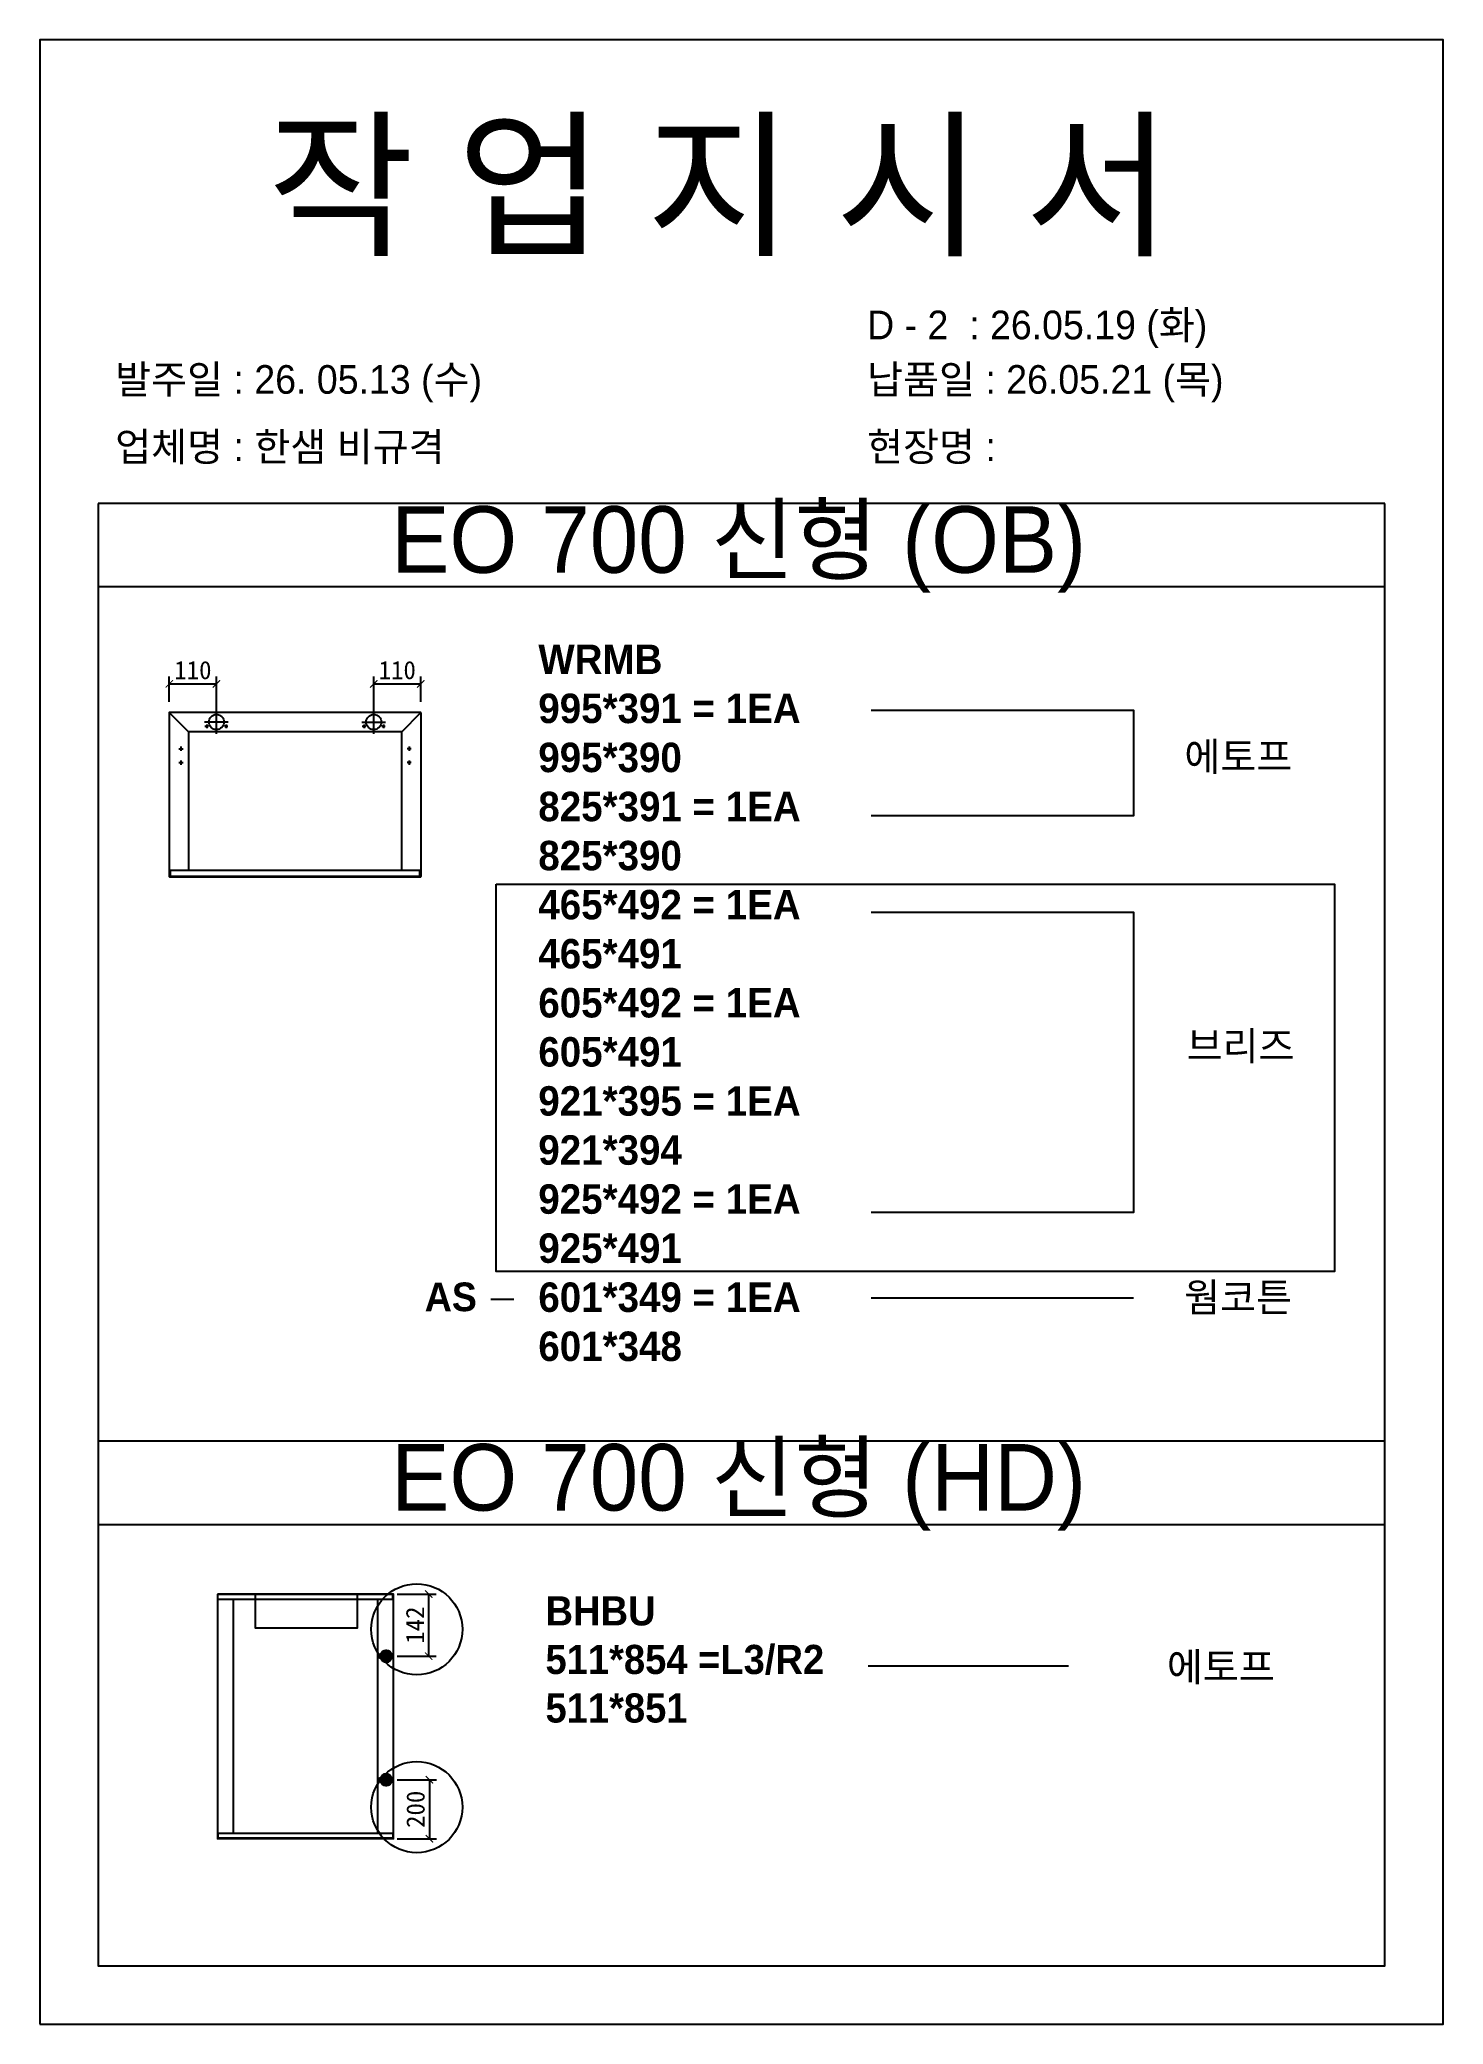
# Model space of a CAD drawing. Header units: millimetres. Extents: x -44117 to 256353, y -2095463 to 65325.
# Drawn here: x 117485 to 119408, y -939119 to -936400 of the extents above; entities that cross this region are included whole.
import ezdxf

# ---------------------------------------------------------------- set-up
doc = ezdxf.new("R2010")
doc.units = ezdxf.units.MM
doc.header["$LTSCALE"] = 10
doc.layers.add('Layer1', color=7, linetype='Continuous', lineweight=70)
doc.styles.add('MtX_Gulim', font='')
doc.styles.get('MtX_Gulim').set_extended_font_data('Gulim', bold=True)
doc.dimstyles.new('ISO-25', dxfattribs={"dimtxt": 2.5, "dimasz": 2.5, "dimexe": 1, "dimexo": 1, "dimtad": 1, "dimtxsty": 'Standard', "dimblk": 'ARCHTICK', "dimcen": 2.5, "dimadec": 0, "dimazin": 0, "dimtfac": 1, "dimtmove": 0, "dimatfit": 3, "dimfxl": 0, "dimarcsym": 0})

msp = doc.modelspace()

# ---------------------------------------------------------------- texts
at = {"linetype": 'Continuous', "style": 'MtX_Gulim'}
for s, p in [('에토프', (119053.2833, -937401.69991)), ('브리즈', (119056.3566, -937798.15533)), ('AS', (118012.51484, -938142.1203)), ('웜코튼', (119053.03743, -938142.87379)), ('에토프', (119029.368, -938649.20089))]:
    msp.add_text(s, height=39.271262, dxfattribs=at).set_placement(p)
at = {"attachment_point": 1}
for s, width, gutter_width, heights, insert, char_height in [('{\\fGulim|b0|i0|c129|p50;작 업 지 시 서}', 3786.0728481, 14.30944, [-178.40505], (117797.19257, -936518.7725), 160.2657825), ('\\pt11;{\\fGulim|b0|i0|c129|p50;발주일 : 26. 05.13 (수)}', 3786.0728481, 14.30944, [39.49878], (117588.34969, -936845.51622), 39.2651167), ('{\\fGulim|b0|i0|c129|p50;납품일 : 26.05.21 (목)}', 3786.0728481, 14.30944, [40.16974], (118618.60451, -936845.51622), 39.2651167), ('{\\fGulim|b0|i0|c129|p50;업체명 : 한샘 비규격}', 3786.0728481, 14.30944, [41.34032], (117588.34969, -936937.84783), 39.2651167), ('{\\fGulim|b0|i0|c129|p50;현장명 :}', 3786.0728481, 14.30944, [45.21037], (118618.60451, -936937.84783), 39.2651167), ('{\\fGulim|b0|i0|c129|p50;EO 700 신형 (OB)}', 2155.3243433, 8.14604, [-114.80382], (117966.63935, -937038.90219), 91.2356303), ('{\\f굴림|b1|i0|c129|p50;WRMB\\P995*391 = 1EA\\P\\C1;995*390\\P\\C256;825*391 = 1EA\\P\\C1;825*390\\P\\C256;465*492 = 1EA\\P\\C1;465*491\\P\\C256;605*492 = 1EA\\P\\C1;605*491\\P\\C256;921*395 = 1EA\\P\\C1;921*394\\P\\C256;925*492 = 1EA\\P\\C1;925*491\\P\\C256;601*349 = 1EA\\P\\C1;601*348}', 12198.822037, 156.88766, [-984.22993], (118168.11202, -937228.51915), 40.342541), ('{\\fGulim|b0|i0|c129|p50;EO 700 신형 (HD)}', 2155.3243433, 8.14604, [-114.80382], (117966.63935, -938324.15533), 91.2356303), ('{\\f굴림|b1|i0|c129|p50;BHBU\\P511*854 =L3/R2\\P\\C1;511*851}', 12072.7918459, 155.2668, [-177.87027], (118177.91589, -938532.88776), 39.9257485)]:
    msp.add_mtext_dynamic_manual_height_columns(s, width=width, gutter_width=gutter_width, heights=heights, dxfattribs=dict(at, insert=insert, char_height=char_height))
at = {"color": 1, "insert": (118618.60451, -936770.84093), "char_height": 39.2651167, "attachment_point": 1}
msp.add_mtext_dynamic_manual_height_columns('{\\fGulim|b0|i0|c129|p50;D - 2  : 26.05.19 (화)}', width=3786.0728481, gutter_width=14.30944, heights=[37.52862], dxfattribs=at)

# ---------------------------------------------------------------- blocks, each defined once
blk = doc.blocks.new('_ArchTick')
at = {"color": 0, "linetype": 'ByBlock', "const_width": 0.15}
blk.add_lwpolyline([(-0.5, -0.5), (0.5, 0.5)], dxfattribs=at)
blk = doc.blocks.new('*D6362')
at = {"color": 0, "lineweight": -2}
for p, q in [((117662.5, -937307), (117662.5, -937272.4)), ((117662.5, -937282.4), (117727, -937282.4)), ((117727, -937319.7), (117727, -937272.4))]:
    blk.add_line(p, q, dxfattribs=at)
at = {"layer": 'Defpoints', "color": 0}
for p in [(117727, -937282.4), (117662.5, -937322), (117727, -937334.7)]:
    blk.add_point(p, dxfattribs=at)
at = {"color": 0, "lineweight": -2, "xscale": 10, "yscale": 10, "zscale": 10, "rotation": 180}
blk.add_blockref('_ArchTick', (117662.5, -937282.4), dxfattribs=at)
at = {"color": 0, "lineweight": -2, "xscale": 10, "yscale": 10, "zscale": 10}
blk.add_blockref('_ArchTick', (117727, -937282.4), dxfattribs=at)
at = {"color": 0, "insert": (117694.8, -937263.7), "char_height": 25, "attachment_point": 5}
blk.add_mtext('110', dxfattribs=at)
blk = doc.blocks.new('*D6363')
at = {"color": 0, "lineweight": -2}
for p, q in [((117942.6, -937319.7), (117942.6, -937272.4)), ((117942.6, -937282.4), (118007.1, -937282.4)), ((118007.1, -937307), (118007.1, -937272.4))]:
    blk.add_line(p, q, dxfattribs=at)
at = {"layer": 'Defpoints', "color": 0}
for p in [(118007.1, -937282.4), (117942.6, -937334.7), (118007.1, -937322)]:
    blk.add_point(p, dxfattribs=at)
at = {"color": 0, "lineweight": -2, "xscale": 10, "yscale": 10, "zscale": 10, "rotation": 180}
blk.add_blockref('_ArchTick', (117942.6, -937282.4), dxfattribs=at)
at = {"color": 0, "lineweight": -2, "xscale": 10, "yscale": 10, "zscale": 10}
blk.add_blockref('_ArchTick', (118007.1, -937282.4), dxfattribs=at)
at = {"color": 0, "insert": (117974.8, -937263.7), "char_height": 25, "attachment_point": 5}
blk.add_mtext('110', dxfattribs=at)
blk = doc.blocks.new('*D6364')
at = {"color": 0, "lineweight": -2}
for p, q in [((117974.5, -938529.9), (118027.9, -938529.9)), ((118017.9, -938615), (118017.9, -938529.9)), ((117974.5, -938615), (118027.9, -938615))]:
    blk.add_line(p, q, dxfattribs=at)
at = {"layer": 'Defpoints', "color": 0}
for p in [(117959.5, -938529.9), (118017.9, -938529.9), (117959.5, -938615)]:
    blk.add_point(p, dxfattribs=at)
at = {"color": 0, "lineweight": -2, "xscale": 10, "yscale": 10, "zscale": 10}
for p, rotation in [((118017.9, -938529.9), 90), ((118017.9, -938615), 270)]:
    blk.add_blockref('_ArchTick', p, dxfattribs=dict(at, rotation=rotation))
at = {"color": 0, "insert": (117999.1, -938572.4), "char_height": 25, "attachment_point": 5, "rotation": 90}
blk.add_mtext('142', dxfattribs=at)
blk = doc.blocks.new('*D6365')
at = {"color": 0, "lineweight": -2}
for p, q in [((117974.5, -938784.3), (118028.8, -938784.3)), ((118018.8, -938784.3), (118018.8, -938865.2)), ((117974.5, -938865.2), (118028.8, -938865.2))]:
    blk.add_line(p, q, dxfattribs=at)
at = {"layer": 'Defpoints', "color": 0}
for p in [(117959.5, -938784.3), (117959.5, -938865.2), (118018.8, -938865.2)]:
    blk.add_point(p, dxfattribs=at)
at = {"color": 0, "lineweight": -2, "xscale": 10, "yscale": 10, "zscale": 10}
for p, rotation in [((118018.8, -938784.3), 90), ((118018.8, -938865.2), 270)]:
    blk.add_blockref('_ArchTick', p, dxfattribs=dict(at, rotation=rotation))
at = {"color": 0, "insert": (118000, -938824.8), "char_height": 25, "attachment_point": 5, "rotation": 90}
blk.add_mtext('200', dxfattribs=at)

# ---------------------------------------------------------------- dimensions: what is measured, and where the dimension line sits
for base, p1, p2, picture, middle in [((117727.03869, -937282.40066), (117662.51864, -937321.98106), (117727.03869, -937334.70749), '*D6362', (117694.77866, -937263.65066)), ((118007.10851, -937282.40066), (117942.58847, -937334.70749), (118007.10851, -937321.98106), '*D6363', (117974.84849, -937263.65066))]:
    dim = msp.add_linear_dim(base=base, p1=p1, p2=p2, text='110', dimstyle='ISO-25', override={"dimscale": 10, "dimasz": 1, "dimexo": 1.5, "dimtxsty": 'Standard'})
    dim.commit()
    dim.dimension.update_dxf_attribs({"geometry": picture, "text_midpoint": middle})
for base, p1, p2, text, picture, middle in [((118017.8537, -938529.86586), (117959.46434, -938615.02155), (117959.46434, -938529.86586), '142', '*D6364', (117999.1037, -938572.44371)), ((118018.78759, -938865.21253), (117959.46434, -938784.33541), (117959.46434, -938865.21253), '200', '*D6365', (118000.03759, -938824.77397))]:
    dim = msp.add_linear_dim(base=base, p1=p1, p2=p2, angle=90, text=text, dimstyle='ISO-25', override={"dimscale": 10, "dimasz": 1, "dimexo": 1.5, "dimtxsty": 'Standard'})
    dim.commit()
    dim.dimension.update_dxf_attribs({"geometry": picture, "text_midpoint": middle})

# ---------------------------------------------------------------- linework, layer by layer
for p, q in [((119327.95219, -937035.06553), (117565.02858, -937035.06553)), ((119327.95219, -937149.54109), (117565.02858, -937149.54109)), ((117662.22268, -937321.98106), (117662.22268, -937546.32138)), ((117688.56343, -937348.32181), (117662.30936, -937321.77178)), ((118007.10851, -937321.68509), (117662.51864, -937321.68509)), ((117743.18211, -937334.70749), (117710.89527, -937334.70749)), ((117716.08804, -937340.62676), (117711.35262, -937340.62676)), ((117713.72033, -937338.25905), (117713.72033, -937342.99447)), ((117727.03868, -937350.8509), (117727.03868, -937318.56407)), ((117742.72475, -937340.62676), (117737.98934, -937340.62676)), ((117740.35704, -937338.25905), (117740.35704, -937342.99447)), ((117926.44505, -937334.70749), (117958.73189, -937334.70749)), ((117931.63783, -937340.62676), (117926.90241, -937340.62676)), ((117929.27012, -937338.25905), (117929.27012, -937342.99447)), ((117942.58847, -937350.8509), (117942.58847, -937318.56407)), ((117958.27454, -937340.62676), (117953.53912, -937340.62676)), ((117955.90683, -937338.25905), (117955.90683, -937342.99447)), ((117981.06372, -937348.32181), (118007.31779, -937321.77178)), ((118007.40447, -937546.32138), (118007.40447, -937321.98106)), ((117675.54104, -937371.40696), (117681.46031, -937371.40696)), ((117678.50067, -937368.44733), (117678.50067, -937374.3666)), ((117688.56343, -937348.32181), (117688.56343, -937538.33037)), ((117981.06372, -937348.32181), (117688.56343, -937348.32181)), ((117981.06372, -937537.73844), (117981.06372, -937348.32181)), ((117994.08612, -937371.40696), (117988.16685, -937371.40696)), ((117991.12649, -937368.44733), (117991.12649, -937374.3666)), ((117675.54104, -937390.34862), (117681.46031, -937390.34862)), ((117678.50067, -937387.38899), (117678.50067, -937393.30826)), ((117994.08612, -937390.34862), (117988.16685, -937390.34862)), ((117991.12649, -937387.38899), (117991.12649, -937393.30826)), ((117662.22268, -937537.73844), (118007.40447, -937537.73844)), ((117662.22268, -937545.78865), (118007.10851, -937545.78865)), ((117662.51864, -937546.61735), (118007.10851, -937546.61735)), ((117663.70249, -937537.73844), (117663.70249, -937546.61735)), ((118005.92466, -937546.61735), (118005.92466, -937537.73844)), ((118103.24315, -938125.47648), (118134.75646, -938125.47648)), ((119327.95219, -938320.31867), (117565.02858, -938320.31867)), ((119327.95219, -938434.79423), (117565.02858, -938434.79423)), ((117728.44608, -938530.10677), (117728.44608, -938864.97161)), ((117969.88382, -938530.54041), (117728.44608, -938530.54041)), ((117969.88382, -938537.09316), (117728.44608, -938537.09316)), ((117969.64291, -938529.86586), (117728.68699, -938529.86586)), ((117749.88707, -938536.61134), (117749.88707, -938857.98523)), ((117948.20193, -938857.98523), (117948.20193, -938537.09316)), ((117968.67927, -938537.09316), (117968.67927, -938529.86586)), ((117969.88382, -938864.97161), (117969.88382, -938530.10677)), ((118894.67112, -938628.82049), (118619.99513, -938628.82049)), ((117969.88382, -938857.98523), (117728.44608, -938857.98523)), ((117969.88382, -938864.53798), (117728.44608, -938864.53798)), ((117969.64291, -938865.21253), (117728.68699, -938865.21253)), ((117729.65063, -938865.21253), (117729.65063, -938857.98523)), ((117968.67927, -938857.98523), (117968.67927, -938865.21253))]:
    msp.add_line(p, q)
for points in [[(117484.89569, -939119.47116), (119408.08508, -939119.47116), (119408.08508, -936399.53188), (117484.89569, -936399.53188)], [(118110.23611, -937556.88357), (119259.12126, -937556.88357), (119259.12126, -938087.74774), (118110.23611, -938087.74774)]]:
    msp.add_lwpolyline(points, close=True)
for points in [[(117565.02858, -937035.06553), (117565.02858, -939039.33827), (119327.95219, -939039.33827), (119327.95219, -937035.06553)], [(118624.1801, -937318.62304), (118983.75594, -937318.62304), (118983.75594, -937463.06803), (118624.1801, -937463.06803)], [(118624.1801, -937595.21984), (118983.75594, -937595.21984), (118983.75594, -938007.04174), (118624.1801, -938007.04174)], [(118624.1801, -938123.82706), (118983.75594, -938123.82706)], [(117919.75887, -938529.86586), (117919.75887, -938576.58457), (117780.50007, -938576.58457), (117780.50007, -938529.86586)]]:
    msp.add_lwpolyline(points)
for centre, radius in [((117713.72033, -937340.62676), 0.94708), ((117727.03868, -937334.70749), 10.35872), ((117740.35704, -937340.62676), 0.94708), ((117929.27012, -937340.62676), 0.94708), ((117942.58847, -937334.70749), 10.35872), ((117955.90683, -937340.62676), 0.94708), ((117678.50067, -937371.40696), 0.88789), ((117991.12649, -937371.40696), 0.88789), ((117678.50067, -937390.34862), 0.88789), ((117991.12649, -937390.34862), 0.88789)]:
    msp.add_circle(centre, radius)
at = {"color": 1}
for centre in [(118001.56891, -938578.14523), (118001.56891, -938821.84814)]:
    msp.add_circle(centre, 62.42636, dxfattribs=at)
for centre, radius, start, end in [((117662.51864, -937321.98106), 0.29596, 90, 180), ((118007.10851, -937321.98106), 0.29596, 0, 90), ((117662.51864, -937546.32138), 0.29596, 180, 270), ((118007.10851, -937546.32138), 0.29596, 270, 0), ((117969.64291, -938530.10677), 0.24091, 0, 90), ((117728.68699, -938864.97162), 0.24091, 180, 270), ((117969.64291, -938864.97162), 0.24091, 270, 0)]:
    msp.add_arc(centre, radius, start, end)
at = {"layer": 'Layer1'}
for p, q in [((117959.46434, -938606.14254), (117959.46434, -938623.90056)), ((117959.46434, -938793.21442), (117959.46434, -938775.4564))]:
    msp.add_line(p, q, dxfattribs=at)
for points in [[(117968.34335, -938615.02155), (117950.58533, -938615.02155)], [(117968.34335, -938784.33541), (117950.58533, -938784.33541)]]:
    msp.add_lwpolyline(points, close=True, dxfattribs=at)
for centre in [(117959.46434, -938615.02155), (117959.46434, -938784.33541)]:
    msp.add_circle(centre, 5.91934, dxfattribs=at)

msp.set_redraw_order([(e.dxf.handle, doc.entitydb.next_handle()) for e in msp.query("TEXT MTEXT ATTDEF DIMENSION ARC_DIMENSION")])  # texts and dimensions are drawn at this point

doc.saveas('drawing.dxf')
